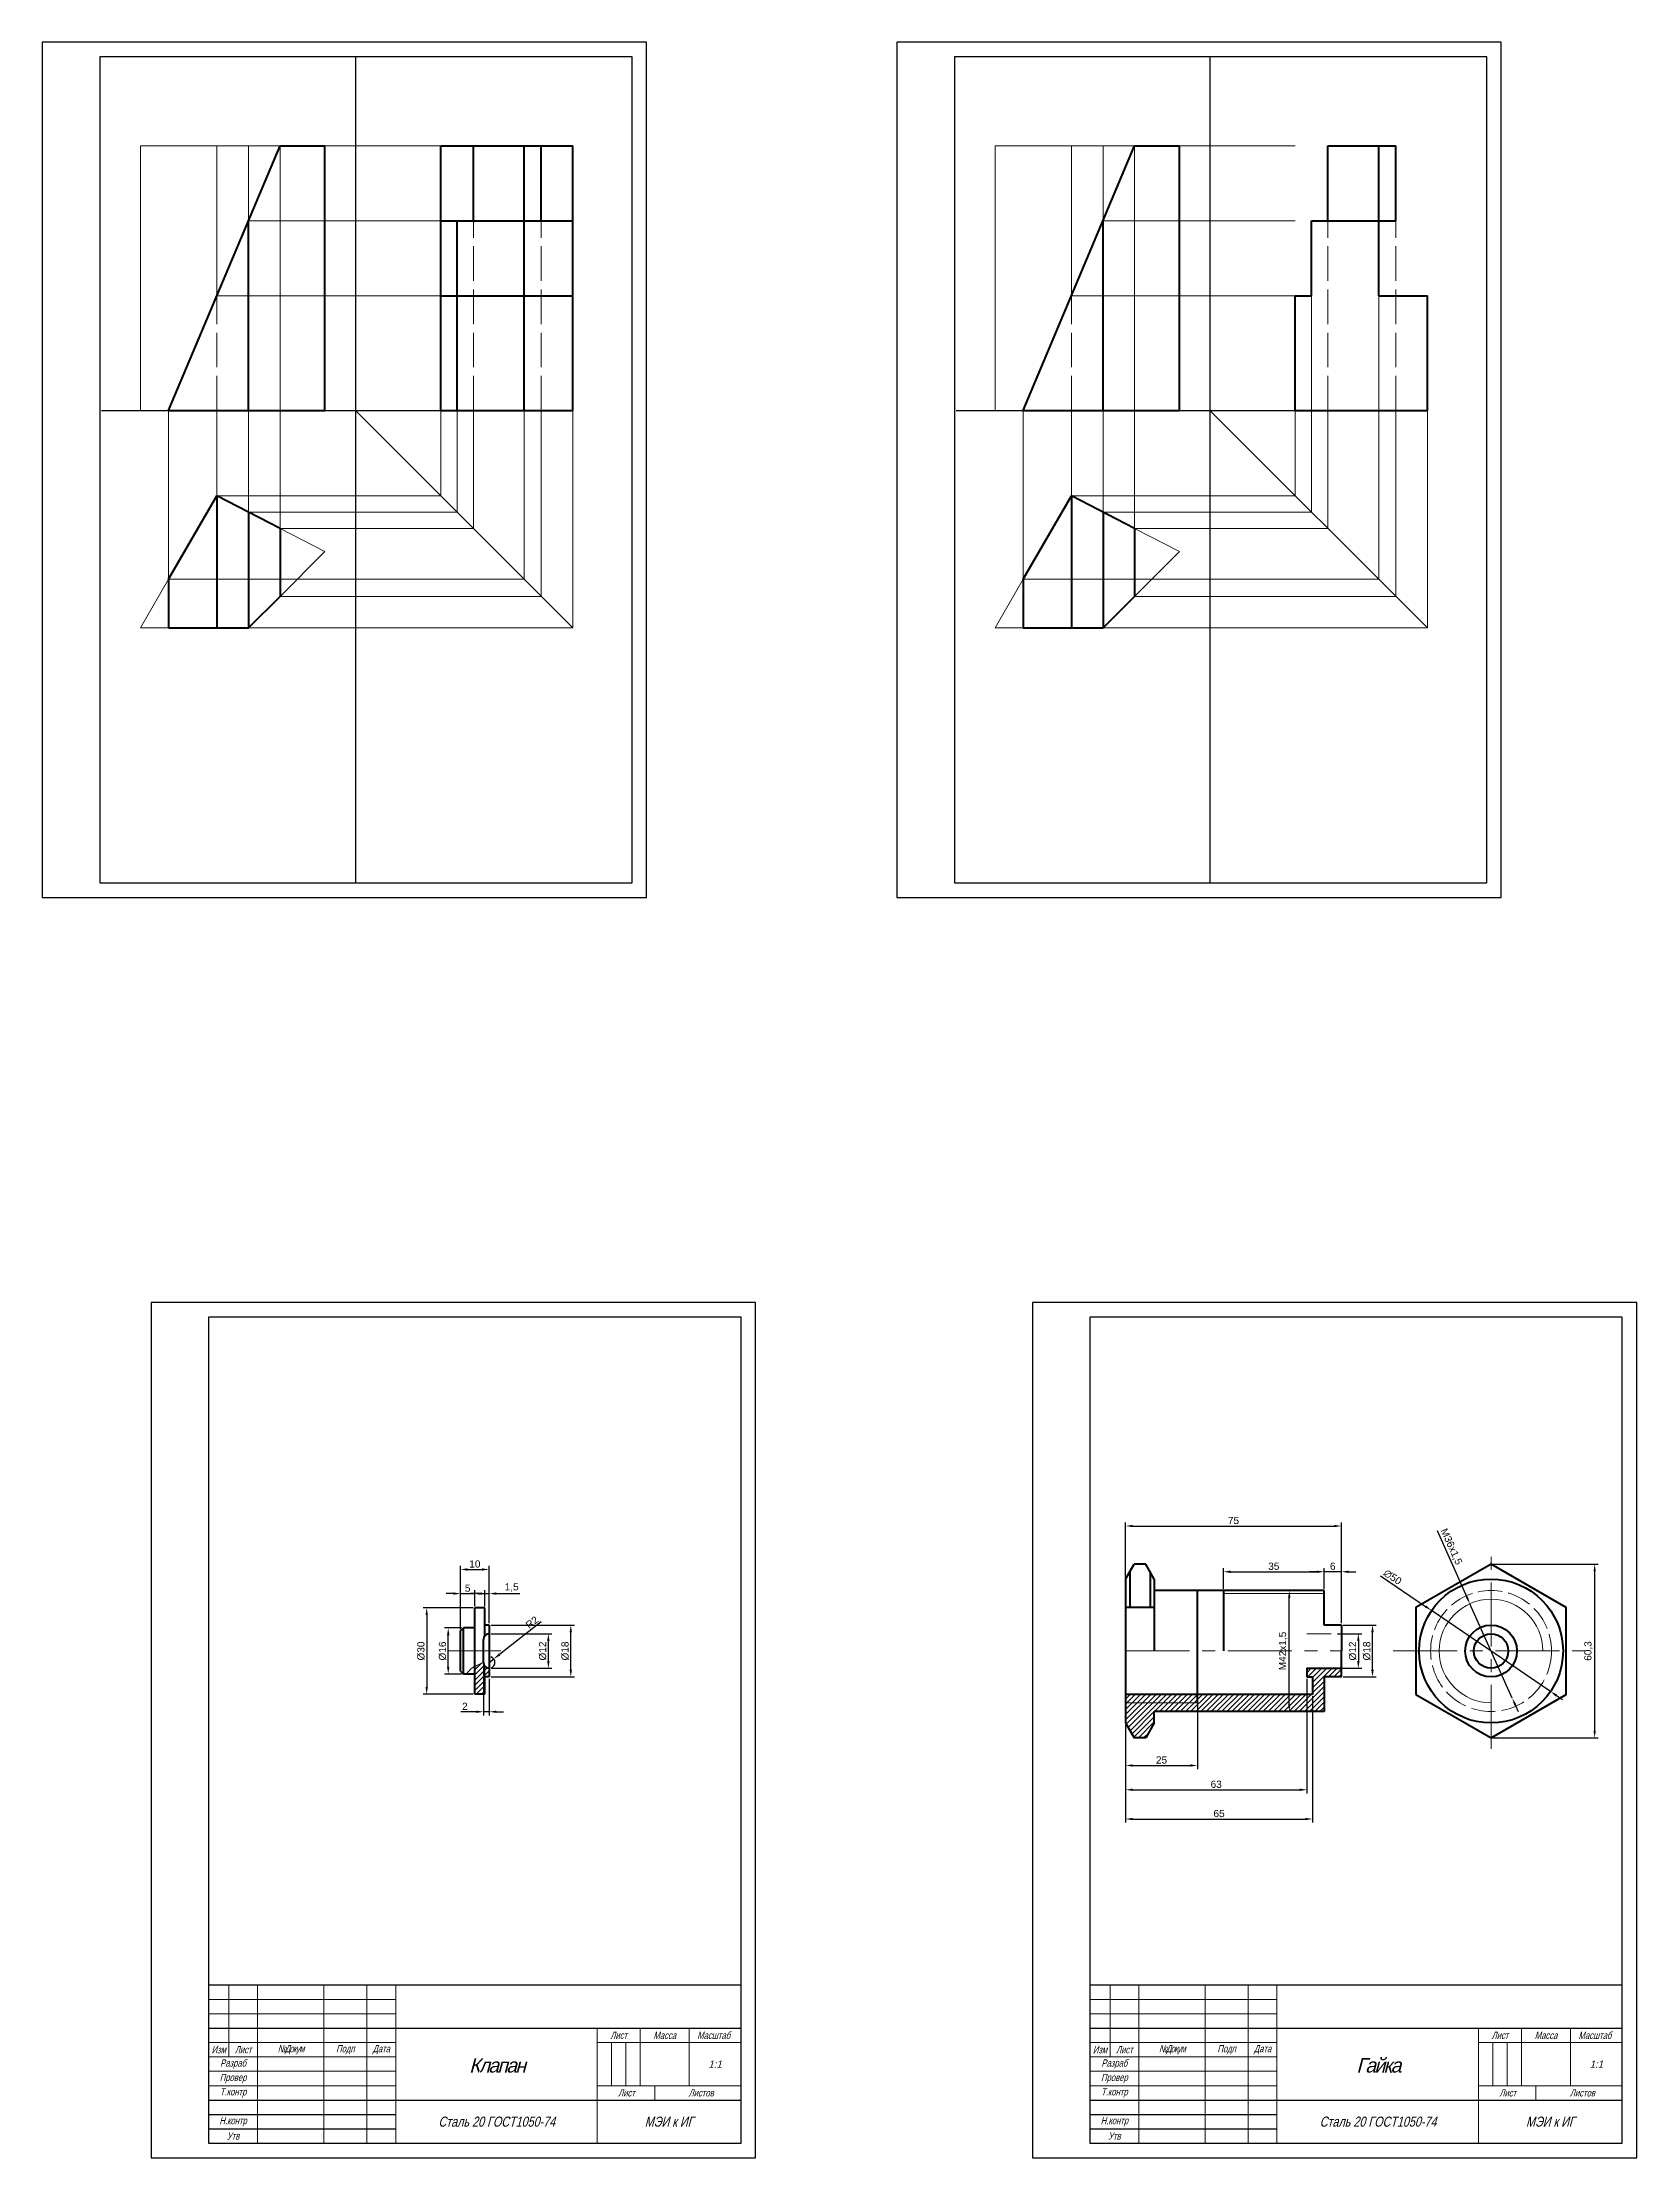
# Model space of a CAD drawing. Header units: millimetres. Extents: x 4220 to 12981, y 2004 to 7022.
# Drawn here: x 5450 to 6004, y 2795 to 3530 of the extents above; entities that cross this region are included whole.
import ezdxf

# ---------------------------------------------------------------- set-up
doc = ezdxf.new("R2010")
doc.units = ezdxf.units.MM
doc.linetypes.add('ACAD_ISO02W100', pattern=[15, 12, -3])
doc.linetypes.add('осевая', pattern=[50.8, 31.75, -6.35, 6.35, -6.35])
doc.styles.get("Standard").update_dxf_attribs({"font": 'arial.ttf'})
doc.dimstyles.new('ISO-25', dxfattribs={"dimtxt": 2.5, "dimasz": 2.5, "dimexe": 1.25, "dimexo": 0.625, "dimtad": 1, "dimtxsty": 'Standard', "dimcen": 2.5, "dimadec": 0, "dimazin": 0, "dimtfac": 1, "dimtmove": 0, "dimatfit": 3, "dimfxl": 1, "dimarcsym": 0})

msp = doc.modelspace()

# ---------------------------------------------------------------- texts
at = {"lineweight": 9, "attachment_point": 5}
for s, width, insert, char_height in [('{\\Ftxt|c204;\\Q15;\\W0.8;Лист}', 15, (5650.503, 2837.274), 2.5), ('{\\Ftxt|c204;\\Q15;\\W0.8;Масса}', 17, (5666.503, 2837.274), 2.5), ('{\\Ftxt|c204;\\Q15;\\W0.8;Масштаб}', 17, (5683.503, 2837.274), 2.5), ('{\\Ftxt|c204;\\Q15;\\W0.8;Лист}', 15, (5956.738, 2837.274), 2.5), ('{\\Ftxt|c204;\\Q15;\\W0.8;Масса}', 17, (5972.738, 2837.274), 2.5), ('{\\Ftxt|c204;\\Q15;\\W0.8;Масштаб}', 17, (5989.738, 2837.274), 2.5), ('{\\Ftxt|c204;\\Q15;\\W0.8;Изм}', 7, (5511.508, 2832.266), 2.5), ('{\\Ftxt|c204;\\Q15;\\W0.8;Разраб}', 17, (5516.508, 2827.274), 2.5), ('{\\Ftxt|c204;\\Q15;\\W0.8;Лист}', 10, (5520.008, 2832.274), 2.5), ('{\\Q15;\\W0.8;\\T0.8;№\\Ftxt|c204;Докум}', 23, (5536.508, 2832.274), 2.5), ('{\\Ftxt|c204;\\Q15;\\W0.8;Подп}', 15, (5555.508, 2832.274), 2.5), ('{\\Ftxt|c204;\\Q15;\\W0.8;Дата}', 10, (5568.008, 2832.274), 2.5), ('{\\Ftxt|c204;\\Q15;\\T0.8;Клапан}', 70.2355, (5608.125, 2826.807), 5), ('{\\Ftxt|c204;\\Q15;\\W0.8;Изм}', 7, (5817.743, 2832.266), 2.5), ('{\\Ftxt|c204;\\Q15;\\W0.8;Разраб}', 17, (5822.743, 2827.274), 2.5), ('{\\Ftxt|c204;\\Q15;\\W0.8;Лист}', 10, (5826.243, 2832.274), 2.5), ('{\\Q15;\\W0.8;\\T0.8;№\\Ftxt|c204;Докум}', 23, (5842.743, 2832.274), 2.5), ('{\\Ftxt|c204;\\Q15;\\W0.8;Подп}', 15, (5861.743, 2832.274), 2.5), ('{\\Ftxt|c204;\\Q15;\\W0.8;Дата}', 10, (5874.243, 2832.274), 2.5), ('{\\Ftxt|c204;\\Q15;\\T0.8;Гайка}', 70.2355, (5914.361, 2826.807), 5), ('{\\Ftxt|c204;\\Q15;\\W0.8;Провер}', 17, (5516.508, 2822.274), 2.5), ('{\\Ftxt|c204;\\Q15;1:1}', 18.0045, (5684.005, 2827.274), 2.5), ('{\\Ftxt|c204;\\Q15;\\W0.8;Провер}', 17, (5822.743, 2822.274), 2.5), ('{\\Ftxt|c204;\\Q15;1:1}', 18.0045, (5990.241, 2827.274), 2.5), ('{\\Ftxt|c204;\\Q15;\\W0.8;Т.контр}', 17, (5516.508, 2817.274), 2.5), ('{\\Ftxt|c204;\\Q15;\\W0.8;Лист}', 15, (5653.214, 2817.274), 2.5), ('{\\Ftxt|c204;\\Q15;\\W0.8;Листов}', 15, (5679.15, 2817.274), 2.5), ('{\\Ftxt|c204;\\Q15;\\W0.8;Т.контр}', 17, (5822.743, 2817.274), 2.5), ('{\\Ftxt|c204;\\Q15;\\W0.8;Лист}', 15, (5959.449, 2817.274), 2.5), ('{\\Ftxt|c204;\\Q15;\\W0.8;Листов}', 15, (5985.385, 2817.274), 2.5), ('{\\Ftxt|c204;\\Q15;\\W0.8;Н.контр}', 17, (5516.508, 2807.274), 2.5), ('{\\Ftxt|c204;\\Q15;\\W0.8;Сталь \\Ftxt|c0;20 \\Ftxt|c204;ГОСТ\\Ftxt|c0;1050-74}', 70.2355, (5608.125, 2807.274), 3.5), ('{\\Ftxt|c204;\\Q15;\\W0.8;МЭИ к ИГ}', 50.0045, (5668.005, 2807.274), 3.5), ('{\\Ftxt|c204;\\Q15;\\W0.8;Н.контр}', 17, (5822.743, 2807.274), 2.5), ('{\\Ftxt|c204;\\Q15;\\W0.8;Сталь \\Ftxt|c0;20 \\Ftxt|c204;ГОСТ\\Ftxt|c0;1050-74}', 70.2355, (5914.361, 2807.274), 3.5), ('{\\Ftxt|c204;\\Q15;\\W0.8;МЭИ к ИГ}', 50.0045, (5974.241, 2807.274), 3.5), ('{\\Ftxt|c204;\\Q15;\\W0.8;Утв}', 17, (5516.508, 2802.274), 2.5), ('{\\Ftxt|c204;\\Q15;\\W0.8;Утв}', 17, (5822.743, 2802.274), 2.5)]:
    msp.add_mtext_dynamic_manual_height_columns(s, width=width, gutter_width=12.5, heights=[0], dxfattribs=dict(at, insert=insert, char_height=char_height))

# ---------------------------------------------------------------- blocks, each defined once
blk = doc.blocks.new('*D12')
at = {"color": 0, "lineweight": -2, "transparency": 16777216}
for p, q in [((5595.88, 2978.77), (5590, 2978.77)), ((5591.25, 2965.27), (5591.25, 2976.27)), ((5595.88, 2962.77), (5590, 2962.77))]:
    blk.add_line(p, q, dxfattribs=at)
at = {"color": 0, "lineweight": 9, "transparency": 16777216}
for points in [[(5590.83, 2976.27), (5591.66, 2976.27), (5591.25, 2978.77)], [(5590.83, 2965.27), (5591.66, 2965.27), (5591.25, 2962.77)]]:
    blk.add_solid(points, dxfattribs=at)
at = {"layer": 'Defpoints', "color": 0, "lineweight": 9, "transparency": 16777216}
for p in [(5591.25, 2978.77), (5596.51, 2978.77), (5596.51, 2962.77)]:
    blk.add_point(p, dxfattribs=at)
at = {"color": 0, "lineweight": 9, "transparency": 16777216, "insert": (5589.28, 2970.77), "char_height": 2.5, "attachment_point": 5, "rotation": 90}
blk.add_mtext('%%C16', dxfattribs=at)
blk = doc.blocks.new('*D13')
at = {"color": 0, "lineweight": -2, "transparency": 16777216}
for p, q in [((5606.13, 2979.77), (5635.1, 2979.77)), ((5633.85, 2964.27), (5633.85, 2977.27)), ((5606.13, 2961.77), (5635.1, 2961.77))]:
    blk.add_line(p, q, dxfattribs=at)
at = {"color": 0, "lineweight": 9, "transparency": 16777216}
for points in [[(5633.43, 2977.27), (5634.26, 2977.27), (5633.85, 2979.77)], [(5633.43, 2964.27), (5634.26, 2964.27), (5633.85, 2961.77)]]:
    blk.add_solid(points, dxfattribs=at)
at = {"layer": 'Defpoints', "color": 0, "lineweight": 9, "transparency": 16777216}
for p in [(5605.51, 2979.77), (5633.85, 2979.77), (5605.51, 2961.77)]:
    blk.add_point(p, dxfattribs=at)
at = {"color": 0, "lineweight": 9, "transparency": 16777216, "insert": (5631.88, 2970.77), "char_height": 2.5, "attachment_point": 5, "rotation": 90}
blk.add_mtext('%%C18', dxfattribs=at)
blk = doc.blocks.new('*D14')
at = {"color": 0, "lineweight": -2, "transparency": 16777216}
for p, q in [((5603.51, 2966.15), (5603.51, 2948.42)), ((5605.51, 2961.15), (5605.51, 2948.42)), ((5601.01, 2949.67), (5595.6, 2949.67)), ((5605.51, 2949.67), (5603.51, 2949.67)), ((5608.01, 2949.67), (5610.51, 2949.67))]:
    blk.add_line(p, q, dxfattribs=at)
at = {"color": 0, "lineweight": 9, "transparency": 16777216}
for points in [[(5601.01, 2950.08), (5601.01, 2949.25), (5603.51, 2949.67)], [(5608.01, 2950.08), (5608.01, 2949.25), (5605.51, 2949.67)]]:
    blk.add_solid(points, dxfattribs=at)
at = {"layer": 'Defpoints', "color": 0, "lineweight": 9, "transparency": 16777216}
for p in [(5603.51, 2966.77), (5605.51, 2961.77), (5603.51, 2949.67)]:
    blk.add_point(p, dxfattribs=at)
at = {"color": 0, "lineweight": 9, "transparency": 16777216, "insert": (5597.05, 2951.55), "char_height": 2.5, "attachment_point": 5}
blk.add_mtext('2', dxfattribs=at)
blk = doc.blocks.new('*D15')
at = {"color": 0, "lineweight": -2, "transparency": 16777216}
for p, q in [((5606.13, 2976.77), (5627.31, 2976.77)), ((5626.06, 2967.27), (5626.06, 2974.27)), ((5606.13, 2964.77), (5627.31, 2964.77))]:
    blk.add_line(p, q, dxfattribs=at)
at = {"color": 0, "lineweight": 9, "transparency": 16777216}
for points in [[(5625.64, 2974.27), (5626.47, 2974.27), (5626.06, 2976.77)], [(5625.64, 2967.27), (5626.47, 2967.27), (5626.06, 2964.77)]]:
    blk.add_solid(points, dxfattribs=at)
at = {"layer": 'Defpoints', "color": 0, "lineweight": 9, "transparency": 16777216}
for p in [(5605.51, 2976.77), (5626.06, 2976.77), (5605.51, 2964.77)]:
    blk.add_point(p, dxfattribs=at)
at = {"color": 0, "lineweight": 9, "transparency": 16777216, "insert": (5624.09, 2970.77), "char_height": 2.5, "attachment_point": 5, "rotation": 90}
blk.add_mtext('%%C12', dxfattribs=at)
blk = doc.blocks.new('*D16')
at = {"color": 0, "lineweight": -2, "transparency": 16777216}
for p, q in [((5623.6, 2980.9), (5609.05, 2969.54)), ((5605.51, 2966.77), (5607.08, 2968))]:
    blk.add_line(p, q, dxfattribs=at)
blk.add_arc((5605.51, 2966.77), 2, 287.90493, 73.78662, dxfattribs=at)
at = {"color": 0, "lineweight": 9, "transparency": 16777216}
blk.add_solid([(5608.8, 2969.87), (5609.31, 2969.21), (5607.08, 2968)], dxfattribs=at)
at = {"layer": 'Defpoints', "color": 0, "lineweight": 9, "transparency": 16777216}
for p in [(5605.51, 2966.77), (5607.08, 2968)]:
    blk.add_point(p, dxfattribs=at)
at = {"color": 0, "lineweight": 9, "transparency": 16777216, "insert": (5620.37, 2980.76), "char_height": 2.5, "attachment_point": 5, "rotation": 37.97676}
blk.add_mtext('R2', dxfattribs=at)
blk = doc.blocks.new('*D17')
at = {"color": 0, "lineweight": -2, "transparency": 16777216}
for p, q in [((5599.88, 2985.77), (5582.52, 2985.77)), ((5583.77, 2983.27), (5583.77, 2958.27)), ((5599.88, 2955.77), (5582.52, 2955.77))]:
    blk.add_line(p, q, dxfattribs=at)
at = {"color": 0, "lineweight": 9, "transparency": 16777216}
for points in [[(5583.36, 2983.27), (5584.19, 2983.27), (5583.77, 2985.77)], [(5583.36, 2958.27), (5584.19, 2958.27), (5583.77, 2955.77)]]:
    blk.add_solid(points, dxfattribs=at)
at = {"layer": 'Defpoints', "color": 0, "lineweight": 9, "transparency": 16777216}
for p in [(5600.51, 2985.77), (5583.77, 2955.77), (5600.51, 2955.77)]:
    blk.add_point(p, dxfattribs=at)
at = {"color": 0, "lineweight": 9, "transparency": 16777216, "insert": (5581.8, 2970.77), "char_height": 2.5, "attachment_point": 5, "rotation": 90}
blk.add_mtext('%%C30', dxfattribs=at)
blk = doc.blocks.new('*D18')
at = {"color": 0, "lineweight": -2, "transparency": 16777216}
for p, q in [((5593.01, 2990.71), (5590.51, 2990.71)), ((5595.51, 2978.4), (5595.51, 2991.96)), ((5595.51, 2990.71), (5600.51, 2990.71)), ((5600.51, 2986.4), (5600.51, 2991.96)), ((5603.01, 2990.71), (5605.51, 2990.71))]:
    blk.add_line(p, q, dxfattribs=at)
at = {"color": 0, "lineweight": 9, "transparency": 16777216}
for points in [[(5593.01, 2991.13), (5593.01, 2990.29), (5595.51, 2990.71)], [(5603.01, 2991.13), (5603.01, 2990.29), (5600.51, 2990.71)]]:
    blk.add_solid(points, dxfattribs=at)
at = {"layer": 'Defpoints', "color": 0, "lineweight": 9, "transparency": 16777216}
for p in [(5600.51, 2990.71), (5600.51, 2985.77), (5595.51, 2977.77)]:
    blk.add_point(p, dxfattribs=at)
at = {"color": 0, "lineweight": 9, "transparency": 16777216, "insert": (5598.01, 2992.6), "char_height": 2.5, "attachment_point": 5}
blk.add_mtext('5', dxfattribs=at)
blk = doc.blocks.new('*D19')
at = {"color": 0, "lineweight": -2, "transparency": 16777216}
for p, q in [((5595.51, 2978.4), (5595.51, 3000.34)), ((5598.01, 2999.09), (5603.01, 2999.09)), ((5605.51, 2980.4), (5605.51, 3000.34))]:
    blk.add_line(p, q, dxfattribs=at)
at = {"color": 0, "lineweight": 9, "transparency": 16777216}
for points in [[(5598.01, 2999.51), (5598.01, 2998.68), (5595.51, 2999.09)], [(5603.01, 2999.51), (5603.01, 2998.68), (5605.51, 2999.09)]]:
    blk.add_solid(points, dxfattribs=at)
at = {"layer": 'Defpoints', "color": 0, "lineweight": 9, "transparency": 16777216}
for p in [(5605.51, 2999.09), (5595.51, 2977.77), (5605.51, 2979.77)]:
    blk.add_point(p, dxfattribs=at)
at = {"color": 0, "lineweight": 9, "transparency": 16777216, "insert": (5600.51, 3000.99), "char_height": 2.5, "attachment_point": 5}
blk.add_mtext('10', dxfattribs=at)
blk = doc.blocks.new('*D20')
at = {"color": 0, "lineweight": -2, "transparency": 16777216}
for p, q in [((5601.51, 2990.71), (5599.01, 2990.71)), ((5604.01, 2986.4), (5604.01, 2991.96)), ((5604.01, 2990.71), (5605.51, 2990.71)), ((5605.51, 2980.4), (5605.51, 2991.96)), ((5608.01, 2990.71), (5616.09, 2990.71))]:
    blk.add_line(p, q, dxfattribs=at)
at = {"color": 0, "lineweight": 9, "transparency": 16777216}
for points in [[(5601.51, 2991.13), (5601.51, 2990.29), (5604.01, 2990.71)], [(5608.01, 2991.13), (5608.01, 2990.29), (5605.51, 2990.71)]]:
    blk.add_solid(points, dxfattribs=at)
at = {"layer": 'Defpoints', "color": 0, "lineweight": 9, "transparency": 16777216}
for p in [(5605.51, 2990.71), (5604.01, 2985.77), (5605.51, 2979.77)]:
    blk.add_point(p, dxfattribs=at)
at = {"color": 0, "lineweight": 9, "transparency": 16777216, "insert": (5613.3, 2992.84), "char_height": 2.5, "attachment_point": 5}
blk.add_mtext('1,5', dxfattribs=at)
blk = doc.blocks.new('*D21')
at = {"color": 0, "lineweight": -2, "transparency": 16777216}
for p, q in [((5954.26, 3000.92), (5990.88, 3000.92)), ((5989.63, 2998.42), (5989.63, 2943.12)), ((5954.26, 2940.62), (5990.88, 2940.62))]:
    blk.add_line(p, q, dxfattribs=at)
at = {"color": 0, "lineweight": 9, "transparency": 16777216}
for points in [[(5989.22, 2998.42), (5990.05, 2998.42), (5989.63, 3000.92)], [(5989.22, 2943.12), (5990.05, 2943.12), (5989.63, 2940.62)]]:
    blk.add_solid(points, dxfattribs=at)
at = {"layer": 'Defpoints', "color": 0, "lineweight": 9, "transparency": 16777216}
for p in [(5953.63, 3000.92), (5953.63, 2940.62), (5989.63, 2940.62)]:
    blk.add_point(p, dxfattribs=at)
at = {"color": 0, "lineweight": 9, "transparency": 16777216, "insert": (5987.51, 2970.77), "char_height": 2.5, "attachment_point": 5, "rotation": 90}
blk.add_mtext('60,3', dxfattribs=at)
blk = doc.blocks.new('*D22')
at = {"color": 0, "lineweight": -2, "transparency": 16777216}
for p, q in [((5902.25, 2979.77), (5913.68, 2979.77)), ((5912.43, 2964.27), (5912.43, 2977.27)), ((5902.25, 2961.77), (5913.68, 2961.77))]:
    blk.add_line(p, q, dxfattribs=at)
at = {"color": 0, "lineweight": 9, "transparency": 16777216}
for points in [[(5912.02, 2977.27), (5912.85, 2977.27), (5912.43, 2979.77)], [(5912.02, 2964.27), (5912.85, 2964.27), (5912.43, 2961.77)]]:
    blk.add_solid(points, dxfattribs=at)
at = {"layer": 'Defpoints', "color": 0, "lineweight": 9, "transparency": 16777216}
for p in [(5901.62, 2979.77), (5912.43, 2979.77), (5901.62, 2961.77)]:
    blk.add_point(p, dxfattribs=at)
at = {"color": 0, "lineweight": 9, "transparency": 16777216, "insert": (5910.46, 2970.77), "char_height": 2.5, "attachment_point": 5, "rotation": 90}
blk.add_mtext('%%C18', dxfattribs=at)
blk = doc.blocks.new('*D23')
at = {"color": 0, "lineweight": -2, "transparency": 16777216}
for p, q in [((5851.62, 2953.07), (5851.62, 2929.75)), ((5826.62, 2945.15), (5826.62, 2929.75)), ((5829.12, 2931), (5849.12, 2931))]:
    blk.add_line(p, q, dxfattribs=at)
at = {"color": 0, "lineweight": 9, "transparency": 16777216}
for points in [[(5829.12, 2931.42), (5829.12, 2930.59), (5826.62, 2931)], [(5849.12, 2931.42), (5849.12, 2930.59), (5851.62, 2931)]]:
    blk.add_solid(points, dxfattribs=at)
at = {"layer": 'Defpoints', "color": 0, "lineweight": 9, "transparency": 16777216}
for p in [(5851.62, 2953.7), (5826.62, 2945.77), (5851.62, 2931)]:
    blk.add_point(p, dxfattribs=at)
at = {"color": 0, "lineweight": 9, "transparency": 16777216, "insert": (5839.12, 2932.9), "char_height": 2.5, "attachment_point": 5}
blk.add_mtext('25', dxfattribs=at)
blk = doc.blocks.new('*D24')
at = {"color": 0, "lineweight": -2, "transparency": 16777216}
for p, q in [((5893.12, 2998.3), (5890.62, 2998.3)), ((5895.62, 2992.4), (5895.62, 2999.55)), ((5901.62, 2998.3), (5895.62, 2998.3)), ((5901.62, 2980.4), (5901.62, 2999.55)), ((5904.12, 2998.3), (5906.62, 2998.3))]:
    blk.add_line(p, q, dxfattribs=at)
at = {"color": 0, "lineweight": 9, "transparency": 16777216}
for points in [[(5893.12, 2998.71), (5893.12, 2997.88), (5895.62, 2998.3)], [(5904.12, 2998.71), (5904.12, 2997.88), (5901.62, 2998.3)]]:
    blk.add_solid(points, dxfattribs=at)
at = {"layer": 'Defpoints', "color": 0, "lineweight": 9, "transparency": 16777216}
for p in [(5895.62, 2998.3), (5895.62, 2991.77), (5901.62, 2979.77)]:
    blk.add_point(p, dxfattribs=at)
at = {"color": 0, "lineweight": 9, "transparency": 16777216, "insert": (5898.62, 3000.2), "char_height": 2.5, "attachment_point": 5}
blk.add_mtext('6', dxfattribs=at)
blk = doc.blocks.new('*D25')
at = {"color": 0, "lineweight": -2, "transparency": 16777216}
for p, q in [((5860.62, 2992.4), (5860.62, 2999.55)), ((5863.12, 2998.3), (5893.12, 2998.3)), ((5895.62, 2992.4), (5895.62, 2999.55))]:
    blk.add_line(p, q, dxfattribs=at)
at = {"color": 0, "lineweight": 9, "transparency": 16777216}
for points in [[(5863.12, 2998.71), (5863.12, 2997.88), (5860.62, 2998.3)], [(5893.12, 2998.71), (5893.12, 2997.88), (5895.62, 2998.3)]]:
    blk.add_solid(points, dxfattribs=at)
at = {"layer": 'Defpoints', "color": 0, "lineweight": 9, "transparency": 16777216}
for p in [(5895.62, 2998.3), (5860.62, 2991.77), (5895.62, 2991.77)]:
    blk.add_point(p, dxfattribs=at)
at = {"color": 0, "lineweight": 9, "transparency": 16777216, "insert": (5878.12, 3000.2), "char_height": 2.5, "attachment_point": 5}
blk.add_mtext('35', dxfattribs=at)
blk = doc.blocks.new('*D26')
at = {"color": 0, "lineweight": -2, "transparency": 16777216}
for p, q in [((5889.62, 2961.15), (5889.62, 2921.32)), ((5826.62, 2945.15), (5826.62, 2921.32)), ((5829.12, 2922.57), (5887.12, 2922.57))]:
    blk.add_line(p, q, dxfattribs=at)
at = {"color": 0, "lineweight": 9, "transparency": 16777216}
for points in [[(5829.12, 2922.99), (5829.12, 2922.15), (5826.62, 2922.57)], [(5887.12, 2922.99), (5887.12, 2922.15), (5889.62, 2922.57)]]:
    blk.add_solid(points, dxfattribs=at)
at = {"layer": 'Defpoints', "color": 0, "lineweight": 9, "transparency": 16777216}
for p in [(5889.62, 2961.77), (5826.62, 2945.77), (5889.62, 2922.57)]:
    blk.add_point(p, dxfattribs=at)
at = {"color": 0, "lineweight": 9, "transparency": 16777216, "insert": (5858.12, 2924.47), "char_height": 2.5, "attachment_point": 5}
blk.add_mtext('63', dxfattribs=at)
blk = doc.blocks.new('*D27')
at = {"color": 0, "lineweight": -2, "transparency": 16777216}
for p, q in [((5891.62, 2955.07), (5891.62, 2911.16)), ((5826.62, 2945.15), (5826.62, 2911.16)), ((5829.12, 2912.41), (5889.12, 2912.41))]:
    blk.add_line(p, q, dxfattribs=at)
at = {"color": 0, "lineweight": 9, "transparency": 16777216}
for points in [[(5829.12, 2912.83), (5829.12, 2912), (5826.62, 2912.41)], [(5889.12, 2912.83), (5889.12, 2912), (5891.62, 2912.41)]]:
    blk.add_solid(points, dxfattribs=at)
at = {"layer": 'Defpoints', "color": 0, "lineweight": 9, "transparency": 16777216}
for p in [(5891.62, 2955.7), (5826.62, 2945.77), (5891.62, 2912.41)]:
    blk.add_point(p, dxfattribs=at)
at = {"color": 0, "lineweight": 9, "transparency": 16777216, "insert": (5859.12, 2914.31), "char_height": 2.5, "attachment_point": 5}
blk.add_mtext('65', dxfattribs=at)
blk = doc.blocks.new('*D28')
at = {"color": 0, "lineweight": -2, "transparency": 16777216}
for p, q in [((5826.62, 2996.4), (5826.62, 3015.44)), ((5829.12, 3014.19), (5899.12, 3014.19)), ((5901.62, 2980.4), (5901.62, 3015.44))]:
    blk.add_line(p, q, dxfattribs=at)
at = {"color": 0, "lineweight": 9, "transparency": 16777216}
for points in [[(5829.12, 3014.61), (5829.12, 3013.78), (5826.62, 3014.19)], [(5899.12, 3014.61), (5899.12, 3013.78), (5901.62, 3014.19)]]:
    blk.add_solid(points, dxfattribs=at)
at = {"layer": 'Defpoints', "color": 0, "lineweight": 9, "transparency": 16777216}
for p in [(5901.62, 3014.19), (5826.62, 2995.77), (5901.62, 2979.77)]:
    blk.add_point(p, dxfattribs=at)
at = {"color": 0, "lineweight": 9, "transparency": 16777216, "insert": (5864.12, 3016.09), "char_height": 2.5, "attachment_point": 5}
blk.add_mtext('75', dxfattribs=at)
blk = doc.blocks.new('*D29')
at = {"color": 0, "lineweight": -2, "transparency": 16777216}
for p, q in [((5915.19, 2996.92), (5930.89, 2986.24)), ((5974.3, 2956.71), (5932.96, 2984.84)), ((5976.37, 2955.31), (5978.44, 2953.9))]:
    blk.add_line(p, q, dxfattribs=at)
at = {"color": 0, "lineweight": 9, "transparency": 16777216}
for points in [[(5931.13, 2986.59), (5930.66, 2985.9), (5932.96, 2984.84)], [(5976.6, 2955.65), (5976.13, 2954.96), (5974.3, 2956.71)]]:
    blk.add_solid(points, dxfattribs=at)
at = {"layer": 'Defpoints', "color": 0, "lineweight": 9, "transparency": 16777216}
for p in [(5932.96, 2984.84), (5974.3, 2956.71)]:
    blk.add_point(p, dxfattribs=at)
at = {"color": 0, "lineweight": 9, "transparency": 16777216, "insert": (5919.42, 2996.43), "char_height": 2.5, "attachment_point": 5, "rotation": 325.77365}
blk.add_mtext('∅50', dxfattribs=at)
blk = doc.blocks.new('*D30')
at = {"color": 0, "lineweight": -2, "transparency": 16777216}
for p, q in [((5884.16, 2991.77), (5884.78, 2991.77)), ((5883.53, 2952.27), (5883.53, 2989.27)), ((5884.16, 2949.77), (5884.78, 2949.77))]:
    blk.add_line(p, q, dxfattribs=at)
at = {"color": 0, "lineweight": 9, "transparency": 16777216}
for points in [[(5883.11, 2989.27), (5883.95, 2989.27), (5883.53, 2991.77)], [(5883.11, 2952.27), (5883.95, 2952.27), (5883.53, 2949.77)]]:
    blk.add_solid(points, dxfattribs=at)
at = {"layer": 'Defpoints', "color": 0, "lineweight": 9, "transparency": 16777216}
for p in [(5883.53, 2991.77), (5883.53, 2991.77), (5883.53, 2949.77)]:
    blk.add_point(p, dxfattribs=at)
at = {"color": 0, "lineweight": 9, "transparency": 16777216, "insert": (5881.4, 2970.77), "char_height": 2.5, "attachment_point": 5, "rotation": 90}
blk.add_mtext('М42х1,5', dxfattribs=at)
blk = doc.blocks.new('*D31')
at = {"color": 0, "lineweight": -2, "transparency": 16777216}
for p, q in [((5934.86, 3012.6), (5945.24, 2989.48)), ((5961, 2954.35), (5946.26, 2987.2)), ((5962.02, 2952.07), (5963.05, 2949.79))]:
    blk.add_line(p, q, dxfattribs=at)
at = {"color": 0, "lineweight": 9, "transparency": 16777216}
for points in [[(5945.62, 2989.65), (5944.86, 2989.31), (5946.26, 2987.2)], [(5962.4, 2952.24), (5961.64, 2951.9), (5961, 2954.35)]]:
    blk.add_solid(points, dxfattribs=at)
at = {"layer": 'Defpoints', "color": 0, "lineweight": 9, "transparency": 16777216}
for p in [(5946.26, 2987.2), (5961, 2954.35)]:
    blk.add_point(p, dxfattribs=at)
at = {"color": 0, "lineweight": 9, "transparency": 16777216, "insert": (5939.72, 3006.97), "char_height": 2.5, "attachment_point": 5, "rotation": 294.16775}
blk.add_mtext('М36х1,5', dxfattribs=at)
blk = doc.blocks.new('*D32')
at = {"color": 0, "lineweight": -2, "transparency": 16777216}
for p, q in [((5900.41, 2976.77), (5908.76, 2976.77)), ((5907.51, 2974.27), (5907.51, 2967.27)), ((5900.41, 2964.77), (5908.76, 2964.77))]:
    blk.add_line(p, q, dxfattribs=at)
at = {"color": 0, "lineweight": 9, "transparency": 16777216}
for points in [[(5907.09, 2974.27), (5907.92, 2974.27), (5907.51, 2976.77)], [(5907.09, 2967.27), (5907.92, 2967.27), (5907.51, 2964.77)]]:
    blk.add_solid(points, dxfattribs=at)
at = {"layer": 'Defpoints', "color": 0, "lineweight": 9, "transparency": 16777216}
for p in [(5899.79, 2976.77), (5899.79, 2964.77), (5907.51, 2964.77)]:
    blk.add_point(p, dxfattribs=at)
at = {"color": 0, "lineweight": 9, "transparency": 16777216, "insert": (5905.53, 2970.77), "char_height": 2.5, "attachment_point": 5, "rotation": 90}
blk.add_mtext('%%C12', dxfattribs=at)

# ---------------------------------------------------------------- dimensions: what is measured, and where the dimension line sits
at = {"lineweight": 9}
for base, p1, p2, picture, middle in [((5901.621, 3014.194), (5826.621, 2995.774), (5901.621, 2979.774), '*D28', (5864.121, 3016.09)), ((5605.508, 2999.092), (5595.508, 2977.774), (5605.508, 2979.774), '*D19', (5600.508, 3000.994)), ((5895.621, 2998.297), (5860.621, 2991.774), (5895.621, 2991.774), '*D25', (5878.121, 3000.199)), ((5895.621, 2998.297), (5901.621, 2979.774), (5895.621, 2991.774), '*D24', (5898.621, 3000.199)), ((5600.508, 2990.709), (5595.508, 2977.774), (5600.508, 2985.774), '*D18', (5598.008, 2992.605)), ((5605.508, 2990.709), (5604.008, 2985.774), (5605.508, 2979.774), '*D20', (5613.3, 2992.836)), ((5603.508, 2949.666), (5605.508, 2961.774), (5603.508, 2966.774), '*D14', (5597.055, 2951.546)), ((5889.621, 2922.57), (5826.621, 2945.774), (5889.621, 2961.774), '*D26', (5858.121, 2924.473)), ((5891.621, 2912.412), (5826.621, 2945.774), (5891.621, 2955.699), '*D27', (5859.121, 2914.313)), ((5851.621, 2931.004), (5826.621, 2945.774), (5851.621, 2953.699), '*D23', (5839.121, 2932.905))]:
    dim = msp.add_linear_dim(base=base, p1=p1, p2=p2, dimstyle='ISO-25', dxfattribs=at)
    dim.commit()
    dim.dimension.update_dxf_attribs({"geometry": picture, "text_midpoint": middle})
dim = msp.add_diameter_dim_2p(p1=(5961, 2954.352), p2=(5946.262, 2987.196), text='М36х1,5', dimstyle='ISO-25', dxfattribs=at)
dim.commit()
dim.dimension.update_dxf_attribs({"geometry": '*D31', "text_midpoint": (5937.78, 3006.098), "dimtype": 163})
dim = msp.add_diameter_dim_2p(p1=(5974.302, 2956.713), p2=(5932.96, 2984.836), dimstyle='ISO-25', dxfattribs=at)
dim.commit()
dim.dimension.update_dxf_attribs({"geometry": '*D29', "text_midpoint": (5918.312, 2994.801), "dimtype": 163})
dim = msp.add_linear_dim(base=(5989.633, 2940.624), p1=(5953.631, 3000.924), p2=(5953.631, 2940.624), angle=90, dimstyle='ISO-25', dxfattribs=at)
dim.commit()
dim.dimension.update_dxf_attribs({"geometry": '*D21', "text_midpoint": (5987.505, 2970.774)})
for base, p1, p2, text, picture, middle in [((5883.531, 2991.774), (5883.531, 2949.774), (5883.531, 2991.774), 'М42х1,5', '*D30', (5881.404, 2970.774)), ((5583.773, 2955.774), (5600.508, 2985.774), (5600.508, 2955.774), '%%C<>', '*D17', (5581.802, 2970.774)), ((5591.247, 2978.774), (5596.508, 2962.774), (5596.508, 2978.774), '%%C<>', '*D12', (5589.276, 2970.774)), ((5633.847, 2979.774), (5605.508, 2961.774), (5605.508, 2979.774), '%%C<>', '*D13', (5631.876, 2970.774)), ((5626.058, 2976.774), (5605.508, 2964.774), (5605.508, 2976.774), '%%C<>', '*D15', (5624.087, 2970.774)), ((5907.506, 2964.774), (5899.788, 2976.774), (5899.788, 2964.774), '%%C<>', '*D32', (5905.535, 2970.774)), ((5912.434, 2979.774), (5901.621, 2961.774), (5901.621, 2979.774), '%%C<>', '*D22', (5910.463, 2970.774))]:
    dim = msp.add_linear_dim(base=base, p1=p1, p2=p2, angle=90, text=text, dimstyle='ISO-25', dxfattribs=at)
    dim.commit()
    dim.dimension.update_dxf_attribs({"geometry": picture, "text_midpoint": middle})
dim = msp.add_radius_dim(center=(5605.508, 2966.774), mpoint=(5607.084, 2968.005), dimstyle='ISO-25', dxfattribs=at)
dim.commit()
dim.dimension.update_dxf_attribs({"geometry": '*D16', "text_midpoint": (5621.525, 2979.278), "dimtype": 164})

# ---------------------------------------------------------------- hatches: boundary and pattern name
at = {"lineweight": 9}
h = msp.add_hatch(dxfattribs=at)
h.set_pattern_fill('ANSI31', color=256, scale=0.4)
h.set_pattern_definition([(45, (5604.765, 2963.1311), (-0.89803, 0.89803), [])])
h.paths.add_polyline_path([(5605.508, 2964.774, -0.2152504), (5604.008, 2965.451), (5604.008, 2961.774), (5605.508, 2961.774)])
edge = h.paths.add_edge_path()
edge.add_line((5604.008, 2961.774), (5604.008, 2965.451))
edge.add_arc((5605.508, 2966.774), 2, 180, 221.409622, ccw=False)
edge.add_spline(control_points=[(5603.508, 2966.774), (5603.008, 2966.782), (5602.082, 2966.015), (5601.041, 2965.619), (5600.508, 2965.383)], knot_values=[3.9938028, 3.9938028, 3.9938028, 3.9938028, 5.5038785, 7.2730598, 7.2730598, 7.2730598, 7.2730598], degree=3, periodic=0)
edge.add_line((5600.508, 2965.383), (5600.508, 2955.774))
edge.add_line((5600.508, 2955.774), (5604.008, 2955.774))
edge.add_line((5604.008, 2955.774), (5604.008, 2961.774))
h = msp.add_hatch(dxfattribs=at)
h.set_pattern_fill('ANSI31', color=256, scale=0.4)
h.set_pattern_definition([(45, (5837.4548, 2954.1562), (-0.898026, 0.898026), [])])
h.paths.add_polyline_path([(5851.621, 2955.699), (5826.621, 2955.699), (5826.621, 2952.774), (5851.621, 2952.774)], flags=17)
h.paths.add_polyline_path([(5895.621, 2961.774), (5901.621, 2961.774), (5901.621, 2964.774), (5889.621, 2964.774), (5889.621, 2961.774), (5891.621, 2961.774), (5891.621, 2955.699), (5851.621, 2955.699), (5851.621, 2952.774), (5826.621, 2952.774), (5826.621, 2945.774), (5829.595, 2940.624), (5833.648, 2940.624), (5836.621, 2945.774), (5836.621, 2949.774), (5895.621, 2949.774)])

# ---------------------------------------------------------------- linework, layer by layer
for p, q in [((5660.198, 3529.553), (5450.198, 3529.553)), ((5450.198, 3529.553), (5450.198, 3232.553)), ((5660.198, 3232.553), (5660.198, 3529.553)), ((5957.148, 3529.553), (5747.148, 3529.553)), ((5747.148, 3529.553), (5747.148, 3232.553)), ((5957.148, 3232.553), (5957.148, 3529.553)), ((5655.198, 3524.553), (5470.198, 3524.553)), ((5470.198, 3524.553), (5470.198, 3237.553)), ((5558.988, 3524.553), (5558.988, 3237.553)), ((5655.198, 3237.553), (5655.198, 3524.553)), ((5952.148, 3524.553), (5767.148, 3524.553)), ((5767.148, 3524.553), (5767.148, 3237.553)), ((5855.938, 3524.553), (5855.938, 3237.553)), ((5952.148, 3237.553), (5952.148, 3524.553)), ((5470.802, 3401.693), (5634.562, 3401.693)), ((5767.752, 3401.693), (5931.512, 3401.693)), ((5470.198, 3237.553), (5655.198, 3237.553)), ((5767.148, 3237.553), (5952.148, 3237.553)), ((5450.198, 3232.553), (5660.198, 3232.553)), ((5747.148, 3232.553), (5957.148, 3232.553)), ((5698.008, 3091.774), (5488.008, 3091.774)), ((5488.008, 3091.774), (5488.008, 2794.774)), ((5693.008, 3086.774), (5508.008, 3086.774)), ((5508.008, 3086.774), (5508.008, 2799.774)), ((5693.008, 2799.774), (5693.008, 3086.774)), ((5698.008, 2794.774), (5698.008, 3091.774)), ((6004.243, 3091.774), (5794.243, 3091.774)), ((5794.243, 3091.774), (5794.243, 2794.774)), ((5999.243, 3086.774), (5814.243, 3086.774)), ((5814.243, 3086.774), (5814.243, 2799.774)), ((5999.243, 2799.774), (5999.243, 3086.774)), ((6004.243, 2794.774), (6004.243, 3091.774)), ((5508.008, 2854.774), (5693.008, 2854.774)), ((5508.008, 2854.774), (5693.008, 2854.774)), ((5814.243, 2854.774), (5999.243, 2854.774)), ((5508.008, 2839.774), (5693.008, 2839.774)), ((5814.243, 2839.774), (5999.243, 2839.774)), ((5508.008, 2814.774), (5693.008, 2814.774)), ((5814.243, 2814.774), (5999.243, 2814.774)), ((5508.008, 2809.774), (5573.008, 2809.774)), ((5814.243, 2809.774), (5879.243, 2809.774)), ((5508.008, 2804.774), (5573.008, 2804.774)), ((5508.008, 2799.774), (5693.008, 2799.774)), ((5508.008, 2799.774), (5693.008, 2799.774)), ((5814.243, 2804.774), (5879.243, 2804.774)), ((5814.243, 2799.774), (5999.243, 2799.774)), ((5814.243, 2799.774), (5999.243, 2799.774)), ((5488.008, 2794.774), (5698.008, 2794.774)), ((5794.243, 2794.774), (6004.243, 2794.774))]:
    msp.add_line(p, q)
for p, q in [((5484.354, 3401.693), (5484.354, 3493.602)), ((5484.354, 3493.602), (5532.827, 3493.602)), ((5510.858, 3441.448), (5510.858, 3493.602)), ((5521.854, 3467.552), (5521.854, 3493.602)), ((5532.827, 3493.602), (5532.827, 3360.692)), ((5548.395, 3493.602), (5588.655, 3493.602)), ((5781.304, 3401.693), (5781.304, 3493.602)), ((5781.304, 3493.602), (5829.777, 3493.602)), ((5807.808, 3441.448), (5807.808, 3493.602)), ((5818.804, 3467.552), (5818.804, 3493.602)), ((5829.777, 3493.602), (5829.777, 3360.692)), ((5845.345, 3493.602), (5885.605, 3493.602)), ((5521.854, 3467.552), (5588.655, 3467.552)), ((5818.804, 3467.552), (5885.605, 3467.552)), ((5510.858, 3441.448), (5588.655, 3441.448)), ((5807.808, 3441.448), (5885.605, 3441.448)), ((5891.278, 3401.693), (5891.278, 3441.448)), ((5914.61, 3401.693), (5914.61, 3441.448)), ((5484.354, 3401.693), (5494.112, 3401.693)), ((5494.112, 3401.693), (5494.112, 3343.021)), ((5510.858, 3401.693), (5510.858, 3372.026)), ((5521.854, 3401.693), (5521.854, 3366.359)), ((5558.988, 3401.693), (5634.562, 3326.119)), ((5588.655, 3372.026), (5588.655, 3401.693)), ((5594.328, 3366.353), (5594.328, 3401.693)), ((5599.99, 3360.692), (5599.99, 3401.693)), ((5617.66, 3343.021), (5617.66, 3401.693)), ((5623.589, 3337.092), (5623.589, 3401.693)), ((5634.562, 3326.119), (5634.562, 3401.693)), ((5781.304, 3401.693), (5791.062, 3401.693)), ((5791.062, 3401.693), (5791.062, 3343.021)), ((5807.808, 3401.693), (5807.808, 3372.026)), ((5818.804, 3401.693), (5818.804, 3366.359)), ((5855.938, 3401.693), (5931.512, 3326.119)), ((5885.605, 3372.026), (5885.605, 3401.693)), ((5891.278, 3366.353), (5891.278, 3401.693)), ((5896.939, 3360.692), (5896.939, 3401.693)), ((5914.61, 3343.021), (5914.61, 3401.693)), ((5920.539, 3337.092), (5920.539, 3401.693)), ((5931.512, 3326.119), (5931.512, 3401.693)), ((5510.858, 3372.026), (5588.655, 3372.026)), ((5521.854, 3366.353), (5594.328, 3366.353)), ((5807.808, 3372.026), (5885.605, 3372.026)), ((5818.804, 3366.353), (5891.278, 3366.353)), ((5548.395, 3352.66), (5532.827, 3360.692)), ((5532.827, 3360.692), (5599.99, 3360.692)), ((5845.345, 3352.66), (5829.777, 3360.692)), ((5829.777, 3360.692), (5896.939, 3360.692)), ((5532.827, 3337.092), (5548.395, 3352.66)), ((5829.777, 3337.092), (5845.345, 3352.66)), ((5484.354, 3326.119), (5494.112, 3343.021)), ((5494.112, 3343.021), (5617.66, 3343.021)), ((5532.827, 3337.092), (5623.589, 3337.092)), ((5781.304, 3326.119), (5791.062, 3343.021)), ((5791.062, 3343.021), (5914.61, 3343.021)), ((5829.777, 3337.092), (5920.539, 3337.092)), ((5484.354, 3326.119), (5494.112, 3326.119)), ((5521.854, 3326.119), (5634.562, 3326.119)), ((5634.562, 3326.119), (5634.562, 3326.119)), ((5781.304, 3326.119), (5791.062, 3326.119)), ((5818.804, 3326.119), (5931.512, 3326.119)), ((5931.512, 3326.119), (5931.512, 3326.119)), ((5895.621, 2991.774), (5860.621, 2991.774)), ((5860.621, 2990.774), (5895.621, 2990.774)), ((5830.984, 2985.849), (5832.259, 2985.849)), ((5609.508, 2970.774), (5591.508, 2970.774)), ((5604.008, 2961.774), (5604.008, 2965.451)), ((5605.508, 2964.774), (5605.508, 2964.774)), ((5851.621, 2952.774), (5826.621, 2952.774)), ((5508.008, 2854.774), (5515.008, 2854.774)), ((5515.008, 2854.774), (5515.008, 2829.774)), ((5525.008, 2854.774), (5525.008, 2799.774)), ((5548.008, 2854.774), (5548.008, 2799.774)), ((5563.008, 2854.774), (5563.008, 2799.774)), ((5573.008, 2854.774), (5573.008, 2799.774)), ((5814.243, 2854.774), (5821.243, 2854.774)), ((5821.243, 2854.774), (5821.243, 2829.774)), ((5831.243, 2854.774), (5831.243, 2799.774)), ((5854.243, 2854.774), (5854.243, 2799.774)), ((5869.243, 2854.774), (5869.243, 2799.774)), ((5879.243, 2854.774), (5879.243, 2799.774)), ((5573.008, 2849.774), (5508.008, 2849.774)), ((5573.008, 2844.774), (5508.008, 2844.774)), ((5879.243, 2849.774), (5814.243, 2849.774)), ((5879.243, 2844.774), (5814.243, 2844.774)), ((5573.008, 2839.774), (5508.008, 2839.774)), ((5573.008, 2839.774), (5508.008, 2839.774)), ((5643.003, 2799.774), (5643.003, 2839.774)), ((5658.003, 2839.774), (5658.003, 2819.774)), ((5675.003, 2819.774), (5675.003, 2839.774)), ((5879.243, 2839.774), (5814.243, 2839.774)), ((5879.243, 2839.774), (5814.243, 2839.774)), ((5949.238, 2799.774), (5949.238, 2839.774)), ((5964.238, 2839.774), (5964.238, 2819.774)), ((5981.238, 2819.774), (5981.238, 2839.774)), ((5573.008, 2834.774), (5508.008, 2834.774)), ((5573.008, 2829.774), (5508.008, 2829.774)), ((5643.003, 2834.774), (5693.008, 2834.774)), ((5643.003, 2834.774), (5658.003, 2834.774)), ((5648.003, 2834.774), (5648.003, 2819.774)), ((5653.003, 2834.774), (5653.003, 2819.774)), ((5879.243, 2834.774), (5814.243, 2834.774)), ((5879.243, 2829.774), (5814.243, 2829.774)), ((5949.238, 2834.774), (5999.243, 2834.774)), ((5949.238, 2834.774), (5964.238, 2834.774)), ((5954.238, 2834.774), (5954.238, 2819.774)), ((5959.238, 2834.774), (5959.238, 2819.774)), ((5573.008, 2824.774), (5508.008, 2824.774)), ((5879.243, 2824.774), (5814.243, 2824.774)), ((5573.008, 2819.774), (5508.008, 2819.774)), ((5643.003, 2819.774), (5693.008, 2819.774)), ((5643.003, 2814.774), (5663.003, 2814.774)), ((5658.003, 2819.774), (5675.003, 2819.774)), ((5663.003, 2814.774), (5663.003, 2819.774)), ((5879.243, 2819.774), (5814.243, 2819.774)), ((5949.238, 2819.774), (5999.243, 2819.774)), ((5949.238, 2814.774), (5969.238, 2814.774)), ((5964.238, 2819.774), (5981.238, 2819.774)), ((5969.238, 2814.774), (5969.238, 2819.774))]:
    msp.add_line(p, q, dxfattribs=at)
at = {"lineweight": 40}
for p, q in [((5494.112, 3401.693), (5532.827, 3493.602)), ((5532.827, 3493.602), (5548.395, 3493.602)), ((5548.395, 3401.693), (5548.395, 3493.602)), ((5588.655, 3401.693), (5588.655, 3493.602)), ((5588.655, 3493.602), (5634.562, 3493.602)), ((5599.99, 3467.552), (5599.99, 3493.602)), ((5617.66, 3401.693), (5617.66, 3493.602)), ((5623.589, 3467.552), (5623.589, 3493.602)), ((5634.562, 3401.693), (5634.562, 3493.602)), ((5791.062, 3401.693), (5829.777, 3493.602)), ((5829.777, 3493.602), (5845.345, 3493.602)), ((5845.345, 3401.693), (5845.345, 3493.602)), ((5896.939, 3493.602), (5920.539, 3493.602)), ((5896.939, 3467.552), (5896.939, 3493.602)), ((5914.61, 3441.448), (5914.61, 3493.602)), ((5920.539, 3467.552), (5920.539, 3493.602)), ((5521.854, 3401.693), (5521.854, 3467.552)), ((5588.655, 3467.552), (5634.562, 3467.552)), ((5594.328, 3401.693), (5594.328, 3467.552)), ((5818.804, 3401.693), (5818.804, 3467.552)), ((5891.278, 3467.552), (5896.939, 3467.552)), ((5891.278, 3441.448), (5891.278, 3467.552)), ((5896.939, 3467.552), (5920.539, 3467.552)), ((5588.655, 3441.448), (5634.562, 3441.448)), ((5885.605, 3401.693), (5885.605, 3441.448)), ((5885.605, 3441.448), (5891.278, 3441.448)), ((5914.61, 3441.448), (5931.512, 3441.448)), ((5931.512, 3401.693), (5931.512, 3441.448)), ((5494.112, 3401.693), (5548.395, 3401.693)), ((5588.655, 3401.693), (5634.562, 3401.693)), ((5791.062, 3401.693), (5845.345, 3401.693)), ((5885.605, 3401.693), (5931.512, 3401.693)), ((5494.112, 3343.021), (5510.858, 3372.026)), ((5532.827, 3360.692), (5510.858, 3372.026)), ((5510.858, 3372.026), (5510.858, 3326.119)), ((5521.854, 3366.359), (5521.854, 3326.119)), ((5791.062, 3343.021), (5807.808, 3372.026)), ((5829.777, 3360.692), (5807.808, 3372.026)), ((5807.808, 3372.026), (5807.808, 3326.119)), ((5818.804, 3366.359), (5818.804, 3326.119)), ((5532.827, 3360.692), (5532.827, 3337.092)), ((5829.777, 3360.692), (5829.777, 3337.092)), ((5494.112, 3343.021), (5494.112, 3326.119)), ((5521.854, 3326.119), (5532.827, 3337.092)), ((5791.062, 3343.021), (5791.062, 3326.119)), ((5818.804, 3326.119), (5829.777, 3337.092)), ((5494.112, 3326.119), (5521.854, 3326.119)), ((5791.062, 3326.119), (5818.804, 3326.119)), ((5826.621, 2995.774), (5829.595, 3000.924)), ((5828.108, 2998.349), (5828.108, 2985.849)), ((5833.648, 3000.924), (5829.595, 3000.924)), ((5836.621, 2995.774), (5833.648, 3000.924)), ((5835.135, 2998.349), (5835.135, 2985.849)), ((5826.621, 2995.774), (5826.621, 2945.774)), ((5836.621, 2995.774), (5836.621, 2970.774)), ((5895.621, 2991.774), (5836.621, 2991.774)), ((5851.621, 2952.774), (5851.621, 2991.774)), ((5860.621, 2991.774), (5860.621, 2970.774)), ((5895.621, 2979.774), (5895.621, 2991.774)), ((5604.008, 2985.774), (5600.508, 2985.774)), ((5600.508, 2955.774), (5600.508, 2985.774)), ((5604.008, 2976.097), (5604.008, 2985.774)), ((5836.621, 2985.849), (5826.621, 2985.849)), ((5595.508, 2977.774), (5596.508, 2978.774)), ((5595.508, 2963.774), (5595.508, 2977.774)), ((5600.508, 2978.774), (5596.508, 2978.774)), ((5596.508, 2962.774), (5596.508, 2978.774)), ((5605.508, 2979.774), (5604.008, 2979.774)), ((5605.508, 2979.774), (5605.508, 2961.774)), ((5901.621, 2979.774), (5895.621, 2979.774)), ((5901.621, 2979.774), (5901.621, 2970.774)), ((5603.508, 2966.774), (5603.508, 2974.774)), ((5901.621, 2961.774), (5901.621, 2970.774)), ((5595.508, 2963.774), (5596.508, 2962.774)), ((5600.508, 2962.774), (5596.508, 2962.774)), ((5605.508, 2961.774), (5604.008, 2961.774)), ((5604.008, 2955.774), (5604.008, 2961.774)), ((5889.621, 2964.774), (5889.621, 2961.774)), ((5889.621, 2964.774), (5901.621, 2964.774)), ((5889.621, 2961.774), (5891.621, 2961.774)), ((5891.621, 2961.774), (5891.621, 2955.699)), ((5901.621, 2961.774), (5895.621, 2961.774)), ((5895.621, 2961.774), (5895.621, 2949.774)), ((5604.008, 2955.774), (5600.508, 2955.774)), ((5891.621, 2955.699), (5826.621, 2955.699)), ((5836.621, 2945.774), (5836.621, 2949.774)), ((5895.621, 2949.774), (5836.621, 2949.774)), ((5826.621, 2945.774), (5829.595, 2940.624)), ((5833.648, 2940.624), (5829.595, 2940.624)), ((5836.621, 2945.774), (5833.648, 2940.624))]:
    msp.add_line(p, q, dxfattribs=at)
at = {"linetype": 'ACAD_ISO02W100', "lineweight": 9}
for p, q in [((5599.99, 3401.693), (5599.99, 3467.552)), ((5623.589, 3401.693), (5623.589, 3467.552)), ((5896.939, 3401.693), (5896.939, 3467.552)), ((5920.539, 3401.693), (5920.539, 3467.552)), ((5510.858, 3401.693), (5510.858, 3441.448)), ((5807.808, 3401.693), (5807.808, 3441.448))]:
    msp.add_line(p, q, dxfattribs=at)
at = {"linetype": 'осевая', "lineweight": 9, "ltscale": 0.7}
for p, q in [((5953.631, 2936.774), (5953.631, 3004.774)), ((5826.621, 2970.774), (5901.621, 2970.774)), ((5919.631, 2970.774), (5987.631, 2970.774))]:
    msp.add_line(p, q, dxfattribs=at)
at = {"color": 3, "lineweight": 9}
msp.add_line((5605.508, 2976.774), (5605.508, 2976.774), dxfattribs=at)
at = {"linetype": 'ACAD_ISO02W100', "lineweight": 18, "ltscale": 0.7}
msp.add_line((5889.621, 2976.774), (5901.621, 2976.774), dxfattribs=at)
at = {"lineweight": 40}
msp.add_lwpolyline([(5927.52, 2955.699), (5953.631, 2940.624), (5979.742, 2955.699), (5979.742, 2985.849), (5953.631, 3000.924), (5927.52, 2985.849)], close=True, dxfattribs=at)
for radius in [25, 9, 6]:
    msp.add_circle((5953.631, 2970.774), radius, dxfattribs=at)
at = {"linetype": 'ACAD_ISO02W100', "lineweight": 18, "ltscale": 0.7}
msp.add_circle((5953.631, 2970.774), 21, dxfattribs=at)
at = {"lineweight": 9}
msp.add_arc((5953.631, 2970.774), 18, 0, 270, dxfattribs=at)
at = {"lineweight": 40}
for centre, start, end in [((5605.508, 2974.774), 90, 180), ((5605.508, 2966.774), 180, 270)]:
    msp.add_arc(centre, 2, start, end, dxfattribs=at)
at = {"lineweight": 9}
msp.add_spline([(5597.576, 2962.774), (5599.576, 2964.893), (5602.131, 2966.154), (5603.508, 2966.774), (5603.608, 2966.769)], degree=3, dxfattribs=at)

msp.set_redraw_order([(e.dxf.handle, doc.entitydb.next_handle()) for e in msp.query("TEXT MTEXT ATTDEF DIMENSION ARC_DIMENSION")])  # texts and dimensions are drawn at this point

doc.saveas('drawing.dxf')
